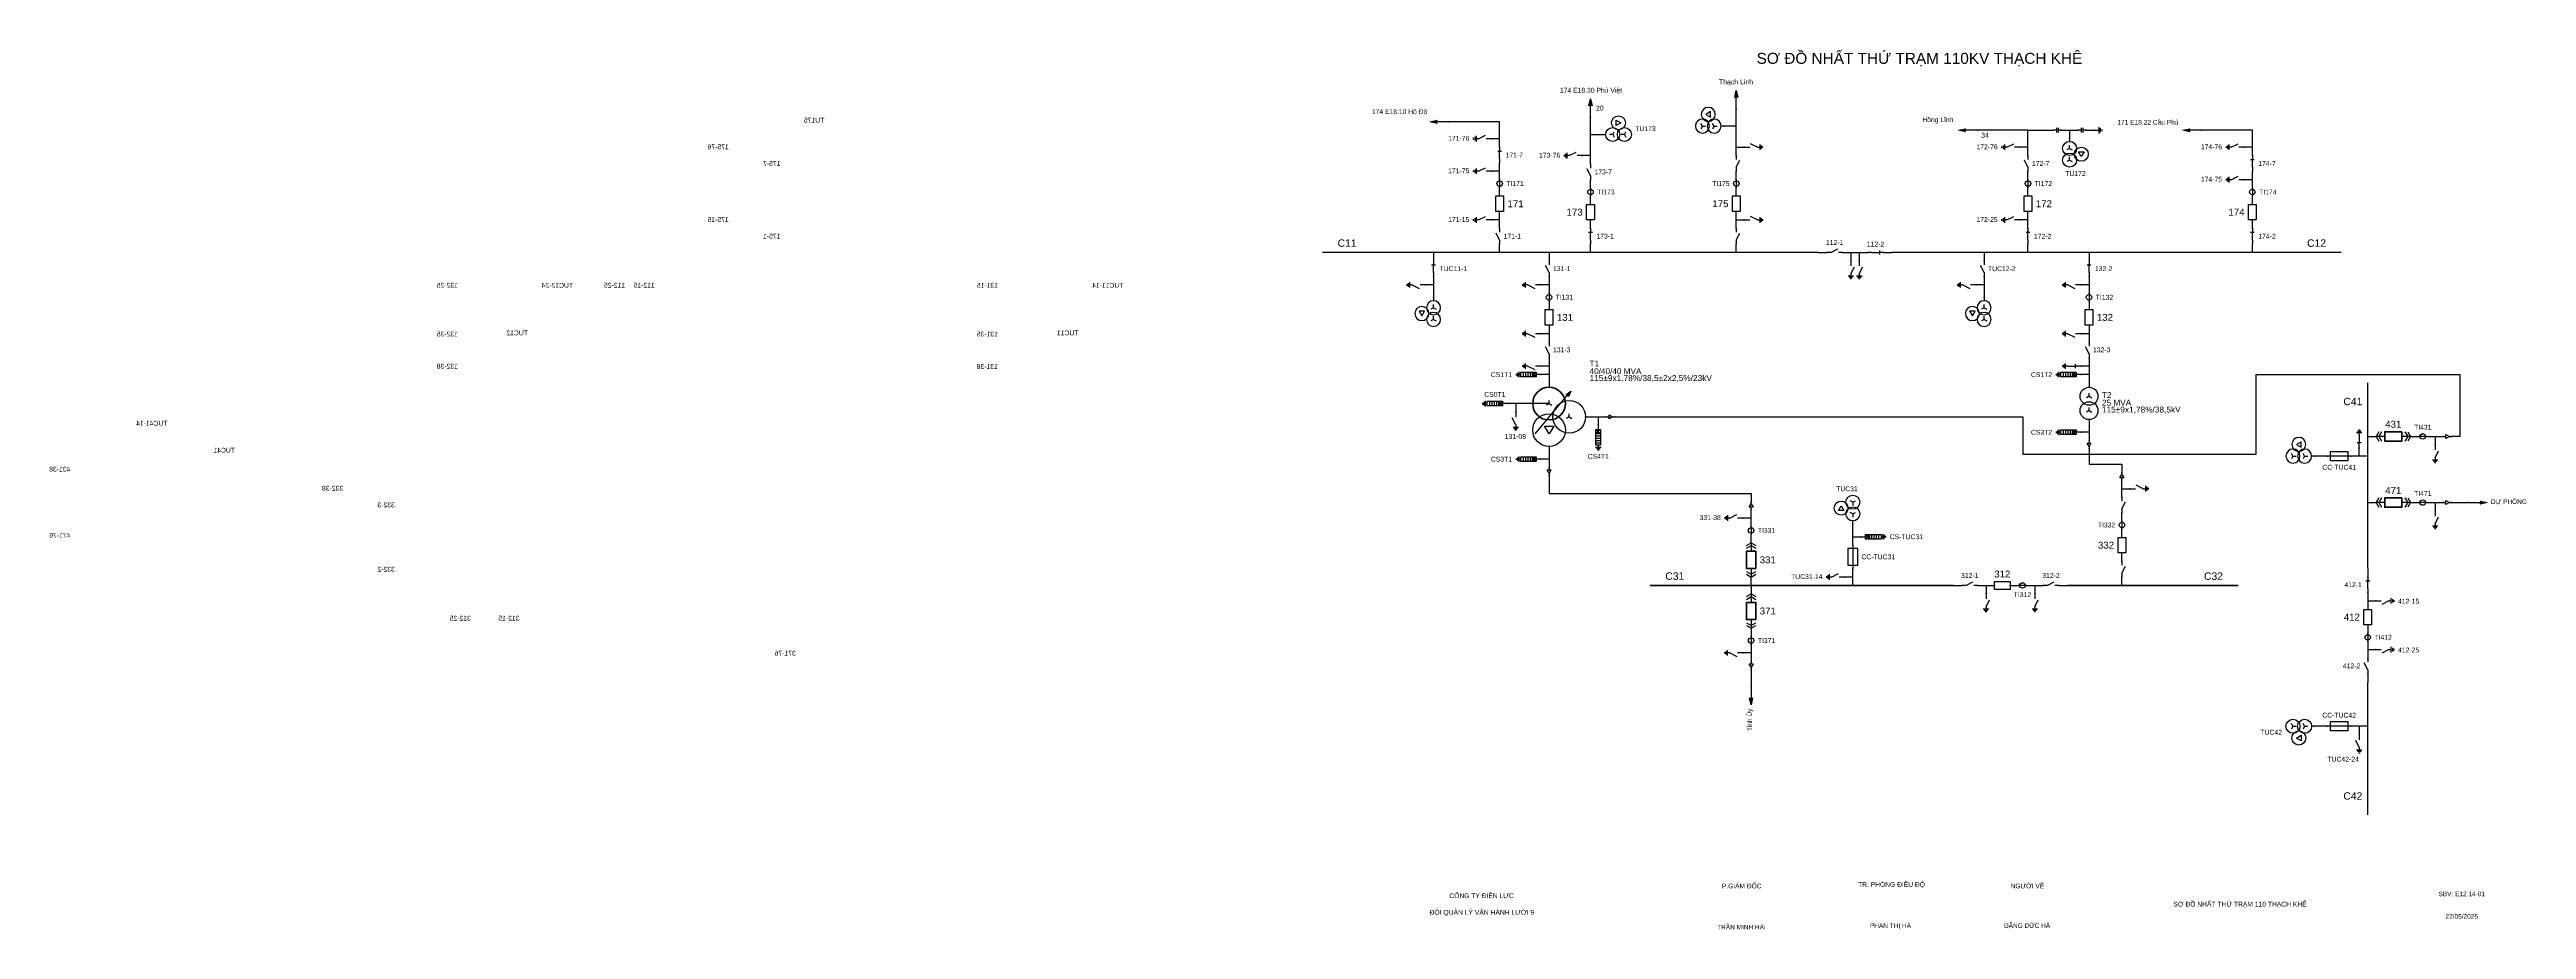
# Model space of a CAD drawing. Header units: millimetres. Extents: x -385 to 411, y 7 to 290.
import ezdxf

# ---------------------------------------------------------------- set-up
doc = ezdxf.new("R2010")
doc.units = ezdxf.units.MM
for name, color, linetype, lineweight in [('BUSBAR_110KV', 1, 'Continuous', 50), ('BUSBAR_22KV', 5, 'Continuous', 50), ('BUSBAR_35KV', 30, 'Continuous', 50), ('GROUND', 3, 'Continuous', 25), ('HV_110KV', 1, 'Continuous', 25), ('MV_22KV', 5, 'Continuous', 25), ('MV_35KV', 30, 'Continuous', 25)]:
    doc.layers.add(name, color=color, linetype=linetype, lineweight=lineweight)
doc.layers.add('SYM_PORTS', color=8, linetype='Continuous', plot=False)
doc.layers.add('TEXT', color=7, linetype='Continuous')
doc.styles.add('SLD_TEXT', font='arial.ttf')

# ---------------------------------------------------------------- blocks, each defined once
blk = doc.blocks.new('SYM_DISCONNECTOR_OPEN')
at = {"lineweight": 25}
for points in [[(0, -1.25), (-1.125, 1)], [(0, 2.5), (0, 1.25)], [(0, -1.25), (0, -2.5)]]:
    blk.add_lwpolyline(points, dxfattribs=at)
at = {"layer": 'SYM_PORTS'}
for p in [(0, 2.5), (0, -2.5)]:
    blk.add_point(p, dxfattribs=at)
blk.add_attdef('DEVICE_CODE', (1, -0.5), '', height=2)
blk = doc.blocks.new('SYM_EARTHING_SWITCH_OPEN')
at = {"lineweight": 25}
for points in [[(0, -1.25), (-1.125, 1)], [(0, 3), (0, 1.25)], [(-0.875, -2), (0.875, -2)], [(-0.5625, -2.4375), (0.5625, -2.4375)], [(-0.25, -2.875), (0.25, -2.875)], [(0, -1.25), (0, -2)]]:
    blk.add_lwpolyline(points, dxfattribs=at)
at = {"layer": 'SYM_PORTS'}
blk.add_point((0, 3), dxfattribs=at)
blk.add_attdef('DEVICE_CODE', (1.875, 0), '', height=2)
blk = doc.blocks.new('SYM_CIRCUIT_BREAKER')
at = {"lineweight": 25}
blk.add_lwpolyline([(-1.25, 2.5), (1.25, 2.5), (1.25, -2.5), (-1.25, -2.5)], close=True, dxfattribs=at)
at = {"layer": 'SYM_PORTS'}
for p in [(0, 2.5), (0, -2.5)]:
    blk.add_point(p, dxfattribs=at)
blk.add_attdef('DEVICE_CODE', (2.25, -0.5), '', height=2)
at = {"flags": 1}
blk.add_attdef('RATING', (2.25, -3.5), '', height=2, dxfattribs=at)
blk = doc.blocks.new('SYM_CURRENT_TRANSFORMER')
at = {"lineweight": 25}
blk.add_lwpolyline([(0, 1.25), (0, -1.25)], dxfattribs=at)
blk.add_circle((0, 0), 0.875, dxfattribs=at)
at = {"layer": 'SYM_PORTS'}
for p in [(0, 1.25), (0, -1.25)]:
    blk.add_point(p, dxfattribs=at)
blk.add_attdef('DEVICE_CODE', (1.875, -1.75), '', height=2)
at = {"flags": 1}
blk.add_attdef('RATIO', (1.875, -4.75), '', height=2, dxfattribs=at)
blk = doc.blocks.new('SYM_DISCONNECTOR_CLOSED')
at = {"lineweight": 25}
for points in [[(-0.625, 1.25), (0.625, 1.25)], [(0, 2.5), (0, 1.25)], [(0, -1.25), (0, 1.5)], [(0, -1.25), (0, -2.5)]]:
    blk.add_lwpolyline(points, dxfattribs=at)
at = {"layer": 'SYM_PORTS'}
for p in [(0, 2.5), (0, -2.5)]:
    blk.add_point(p, dxfattribs=at)
blk.add_attdef('DEVICE_CODE', (1.625, -0.5), '', height=2)
blk = doc.blocks.new('SYM_LINE_FEEDER_ARROW')
blk.add_hatch(color=7).paths.add_polyline_path([(0, -3), (-0.5, -0.75), (0, -1.25), (0.5, -0.75)])
at = {"lineweight": 25}
blk.add_lwpolyline([(0, 3), (0, -1.25)], dxfattribs=at)
blk.add_lwpolyline([(0, -3), (-0.5, -0.75), (0, -1.25), (0.5, -0.75)], close=True, dxfattribs=at)
at = {"layer": 'SYM_PORTS'}
blk.add_point((0, 3), dxfattribs=at)
blk.add_attdef('LINE_NAME', (1.5, 0), '', height=2)
blk = doc.blocks.new('SYM_VOLTAGE_TRANSFORMER')
at = {"lineweight": 25}
for points in [[(0, 1.375), (-0.8625, 0.875)], [(0, 4.625), (0, 3.625)], [(0, 1.375), (0, 2.375)], [(0, 1.375), (0.8625, 0.875)], [(0, -2.375), (-0.8625, -2.875)], [(0, -2.375), (0, -1.375)], [(0, -2.375), (0.8625, -2.875)]]:
    blk.add_lwpolyline(points, dxfattribs=at)
blk.add_lwpolyline([(2.875, 0.25), (4.625, 0.25), (3.75, -1.25)], close=True, dxfattribs=at)
for centre in [(0, 1.375), (3.75, -0.5), (0, -2.375)]:
    blk.add_circle(centre, 2.25, dxfattribs=at)
at = {"layer": 'SYM_PORTS'}
blk.add_point((0, 4.625), dxfattribs=at)
blk.add_attdef('DEVICE_CODE', (7, 1.625), '', height=2)
at = {"flags": 1}
blk.add_attdef('RATIO', (7, -1.375), '', height=2, dxfattribs=at)
blk = doc.blocks.new('SYM_SURGE_ARRESTER')
at = {"lineweight": 25}
for points in [[(-0.75, 2.5), (0.75, 2.5), (0.75, 1.25), (-0.75, 1.25)], [(-0.75, 1.25), (0.75, 1.25), (0.75, -2.5), (-0.75, -2.5)]]:
    blk.add_lwpolyline(points, close=True, dxfattribs=at)
for points in [[(-0.75, 2.5), (0.75, 1.25)], [(0.75, 2.5), (-0.75, 1.25)], [(-0.75, 0.5), (0.75, 0.5)], [(0, 4), (0, 2.5)], [(-0.875, -3.125), (0.875, -3.125)], [(-0.75, -0.25), (0.75, -0.25)], [(-0.75, -1), (0.75, -1)], [(-0.75, -1.75), (0.75, -1.75)], [(-0.5625, -3.5625), (0.5625, -3.5625)], [(-0.25, -4), (0.25, -4)], [(0, -2.5), (0, -3.125)]]:
    blk.add_lwpolyline(points, dxfattribs=at)
at = {"layer": 'SYM_PORTS'}
blk.add_point((0, 4), dxfattribs=at)
blk.add_attdef('DEVICE_CODE', (1.875, 1), '', height=2)
blk = doc.blocks.new('SYM_TRANSFORMER_3W')
blk.add_hatch(color=7).paths.add_polyline_path([(3.75, 8.25), (3.0125, 6.575), (2.2375, 7.225)])
at = {"lineweight": 25}
for points in [[(3.75, 8.25), (3.0125, 6.575), (2.2375, 7.225)], [(-4.75, -3), (-1.75, -3), (-3.25, -5.5)]]:
    blk.add_lwpolyline(points, close=True, dxfattribs=at)
for points in [[(-3.25, 4.25), (-8.5, 4.25)], [(-7.75, -5.5), (3.0125, 7.35)], [(-3.25, 4.25), (-4.1125, 3.75)], [(-3.25, 4.25), (-3.25, 5.25)], [(-3.25, 4.25), (-2.3875, 3.75)], [(3.25, 0), (2.3875, -0.5)], [(3.25, 0), (3.25, 1)], [(3.25, 0), (4.1125, -0.5)]]:
    blk.add_lwpolyline(points, dxfattribs=at)
at = {"lineweight": 50}
blk.add_circle((-3.25, 4.25), 5.25, dxfattribs=at)
at = {"lineweight": 25}
for centre in [(-3.25, -4.25), (3.25, 0)]:
    blk.add_circle(centre, 5.25, dxfattribs=at)
at = {"layer": 'SYM_PORTS'}
for p in [(-3.25, 9.5), (-8.5, 4.25), (8.5, 0), (-3.25, -9.5)]:
    blk.add_point(p, dxfattribs=at)
blk.add_attdef('DEVICE_CODE', (9.5, 6.5), '', height=2)
at = {"flags": 1}
for tag, p in [('VOLTAGE_RATIO', (9.5, 0.5)), ('POWER', (9.5, 3.5))]:
    blk.add_attdef(tag, p, '', height=2, dxfattribs=at)
blk = doc.blocks.new('SYM_CABLE_TERMINATION')
at = {"lineweight": 25}
blk.add_lwpolyline([(-0.625, 0.5), (0.625, 0.5), (0, -0.625)], close=True, dxfattribs=at)
for points in [[(0, 1.25), (0, 0.5)], [(0, -0.625), (0, -1.25)]]:
    blk.add_lwpolyline(points, dxfattribs=at)
at = {"layer": 'SYM_PORTS'}
for p in [(0, 1.25), (0, -1.25)]:
    blk.add_point(p, dxfattribs=at)
blk = doc.blocks.new('SYM_COUPLING_CAPACITOR')
at = {"lineweight": 25}
for points in [[(-0.75, 0.25), (0.75, 0.25)], [(0, 1.25), (0, 0.25)], [(-0.75, -0.25), (0.75, -0.25)], [(0, -0.25), (0, -1.25)]]:
    blk.add_lwpolyline(points, dxfattribs=at)
at = {"layer": 'SYM_PORTS'}
for p in [(0, 1.25), (0, -1.25)]:
    blk.add_point(p, dxfattribs=at)
blk.add_attdef('DEVICE_CODE', (1.75, -1.75), '', height=2)
blk = doc.blocks.new('SYM_GROUND_SYMBOL')
at = {"lineweight": 25}
for points in [[(0, 1.25), (0, -0.25)], [(-1, -0.25), (1, -0.25)], [(-0.625, -0.75), (0.625, -0.75)], [(-0.25, -1.25), (0.25, -1.25)]]:
    blk.add_lwpolyline(points, dxfattribs=at)
at = {"layer": 'SYM_PORTS'}
blk.add_point((0, 1.25), dxfattribs=at)
blk = doc.blocks.new('SYM_EARTHING_SWITCH_CLOSED')
at = {"lineweight": 25}
for points in [[(-0.625, 1.25), (0.625, 1.25)], [(0, 3), (0, 1.25)], [(0, -1.25), (0, 1.5)], [(-0.875, -2), (0.875, -2)], [(-0.5625, -2.4375), (0.5625, -2.4375)], [(-0.25, -2.875), (0.25, -2.875)], [(0, -1.25), (0, -2)]]:
    blk.add_lwpolyline(points, dxfattribs=at)
at = {"layer": 'SYM_PORTS'}
blk.add_point((0, 3), dxfattribs=at)
blk.add_attdef('DEVICE_CODE', (1.875, 0), '', height=2)
blk = doc.blocks.new('SYM_TRANSFORMER_2W')
at = {"lineweight": 25}
for points in [[(0, 2.3125), (-0.8625, 1.8125)], [(0, 2.3125), (0, 3.3125)], [(0, 2.3125), (0.8625, 1.8125)], [(0, -2.3125), (-0.8625, -2.8125)], [(0, -2.3125), (0, -1.3125)], [(0, -2.3125), (0.8625, -2.8125)]]:
    blk.add_lwpolyline(points, dxfattribs=at)
for centre in [(0, 2.3125), (0, -2.3125)]:
    blk.add_circle(centre, 2.875, dxfattribs=at)
at = {"layer": 'SYM_PORTS'}
for p in [(0, 5.1875), (0, -5.1875)]:
    blk.add_point(p, dxfattribs=at)
blk.add_attdef('DEVICE_CODE', (3.875, 2.1875), '', height=2)
at = {"flags": 1}
for tag, p in [('POWER', (3.875, -0.8125)), ('VOLTAGE_RATIO', (3.875, -3.8125))]:
    blk.add_attdef(tag, p, '', height=2, dxfattribs=at)
blk = doc.blocks.new('SYM_DRAWOUT_BREAKER')
at = {"lineweight": 25}
for points in [[(-1.5, 4.625), (0, 5.5), (1.5, 4.625)], [(-1.5, 3.75), (0, 4.625), (1.5, 3.75)], [(0, 5.5), (0, 2.75)], [(-1.5, -3.75), (0, -4.625), (1.5, -3.75)], [(-1.5, -4.625), (0, -5.5), (1.5, -4.625)], [(0, -2.75), (0, -5.5)]]:
    blk.add_lwpolyline(points, dxfattribs=at)
at = {"lineweight": 35}
blk.add_lwpolyline([(-1.5, 2.75), (1.5, 2.75), (1.5, -2.75), (-1.5, -2.75)], close=True, dxfattribs=at)
at = {"layer": 'SYM_PORTS'}
for p in [(0, 5.5), (0, -5.5)]:
    blk.add_point(p, dxfattribs=at)
blk.add_attdef('DEVICE_CODE', (2.5, 2.5), '', height=2)
at = {"flags": 1}
blk.add_attdef('RATING', (2.5, -0.5), '', height=2, dxfattribs=at)
blk = doc.blocks.new('SYM_FUSE_DISCONNECTOR')
at = {"lineweight": 25}
blk.add_lwpolyline([(-1.5, 2.75), (1.5, 2.75), (1.5, -2.75), (-1.5, -2.75)], close=True, dxfattribs=at)
blk.add_lwpolyline([(0, 3.75), (0, -3.75)], dxfattribs=at)
at = {"layer": 'SYM_PORTS'}
for p in [(0, 3.75), (0, -3.75)]:
    blk.add_point(p, dxfattribs=at)
blk.add_attdef('DEVICE_CODE', (2.5, 0.75), '', height=2)
at = {"flags": 1}
blk.add_attdef('RATING', (2.5, -2.25), '', height=2, dxfattribs=at)

msp = doc.modelspace()

# ---------------------------------------------------------------- linework, layer by layer
at = {"layer": 'BUSBAR_110KV', "const_width": 0.458}
for points in [[(23.98, 224.79), (183.34, 224.79)], [(206.94, 224.79), (351.36, 224.79)]]:
    msp.add_lwpolyline(points, dxfattribs=at)
at = {"layer": 'BUSBAR_22KV', "const_width": 0.458}
for points in [[(359.85, 183), (359.85, 123.27)], [(359.85, 86.74), (359.85, 43.99)]]:
    msp.add_lwpolyline(points, dxfattribs=at)
at = {"layer": 'BUSBAR_35KV', "const_width": 0.458}
for points in [[(129.27, 117.79), (226.78, 117.79)], [(263.31, 117.79), (318.25, 117.79)]]:
    msp.add_lwpolyline(points, dxfattribs=at)
at = {"layer": 'GROUND'}
msp.add_lwpolyline([(269.29, 264.05), (272.01, 264.05)], dxfattribs=at)
at = {"layer": 'HV_110KV'}
for points in [[(156.98, 265.41), (156.98, 270.84)], [(80.94, 261.33), (80.94, 266.76), (64.62, 266.76)], [(110.14, 262.69), (110.14, 268.12)], [(110.14, 255.89), (110.14, 262.69)], [(110.14, 262.69), (114.01, 262.69)], [(156.98, 265.41), (153.11, 265.41)], [(156.98, 258.61), (156.98, 265.41)], [(250.69, 264.05), (234.38, 264.05)], [(250.69, 258.61), (250.69, 264.05)], [(250.69, 264.05), (258.85, 264.05)], [(261.35, 264.05), (264.07, 264.05)], [(264.07, 264.05), (264.07, 261.46)], [(264.07, 264.05), (266.79, 264.05)], [(322.79, 258.61), (322.79, 264.05), (306.47, 264.05)], [(80.94, 261.33), (78.36, 261.33)], [(80.94, 258.61), (80.94, 261.33)], [(110.14, 255.89), (107.56, 255.89)], [(110.14, 253.17), (110.14, 255.89)], [(156.98, 255.89), (156.98, 258.61)], [(156.98, 258.61), (159.56, 258.61)], [(250.69, 258.61), (248.11, 258.61)], [(250.69, 255.89), (250.69, 258.61)], [(322.79, 258.61), (320.21, 258.61)], [(322.79, 255.89), (322.79, 258.61)], [(80.94, 250.89), (78.36, 250.89)], [(80.94, 250.89), (80.94, 253.61)], [(80.94, 248.17), (80.94, 250.89)], [(110.14, 245.45), (110.14, 248.17)], [(156.98, 248.17), (156.98, 250.89)], [(250.69, 248.17), (250.69, 250.89)], [(322.79, 248.17), (320.21, 248.17)], [(322.79, 248.17), (322.79, 250.89)], [(322.79, 245.45), (322.79, 248.17)], [(80.94, 242.95), (80.94, 245.67)], [(110.14, 240.23), (110.14, 242.95)], [(156.98, 242.95), (156.98, 245.67)], [(250.69, 242.95), (250.69, 245.67)], [(322.79, 240.23), (322.79, 242.95)], [(80.94, 235.23), (78.36, 235.23)], [(80.94, 235.23), (80.94, 237.95)], [(80.94, 232.51), (80.94, 235.23)], [(110.14, 232.51), (110.14, 235.23)], [(156.98, 235.23), (156.98, 237.95)], [(156.98, 232.51), (156.98, 235.23)], [(156.98, 235.23), (159.56, 235.23)], [(250.69, 235.23), (248.11, 235.23)], [(250.69, 235.23), (250.69, 237.95)], [(250.69, 232.51), (250.69, 235.23)], [(322.79, 232.51), (322.79, 235.23)], [(59.72, 224.79), (59.72, 222.07)], [(80.94, 224.79), (80.94, 227.51)], [(96.81, 224.79), (96.81, 222.07)], [(110.14, 224.79), (110.14, 227.51)], [(156.98, 224.79), (156.98, 227.51)], [(183.34, 224.79), (186.06, 224.79)], [(191.06, 224.79), (193.78, 224.79)], [(193.78, 224.79), (193.78, 222.21)], [(193.78, 224.79), (196.5, 224.79)], [(196.5, 224.79), (196.5, 222.21)], [(196.5, 224.79), (199.22, 224.79)], [(204.22, 224.79), (206.94, 224.79)], [(236.58, 224.79), (236.58, 222.07)], [(250.69, 224.79), (250.69, 227.51)], [(270.31, 224.79), (270.31, 222.07)], [(322.79, 224.79), (322.79, 227.51)], [(59.72, 217.07), (59.72, 214.35)], [(96.81, 217.07), (96.81, 214.35)], [(236.58, 217.07), (236.58, 214.35)], [(270.31, 217.07), (270.31, 214.35)], [(59.72, 214.35), (57.14, 214.35)], [(59.72, 214.35), (59.72, 210.27)], [(96.81, 214.35), (94.23, 214.35)], [(96.81, 214.35), (96.81, 211.63)], [(96.81, 209.13), (96.81, 206.41)], [(236.58, 214.35), (234, 214.35)], [(236.58, 214.35), (236.58, 210.27)], [(270.31, 214.35), (267.72, 214.35)], [(270.31, 214.35), (270.31, 211.63)], [(270.31, 209.13), (270.31, 206.41)], [(96.81, 201.41), (96.81, 198.69)], [(270.31, 201.41), (270.31, 198.69)], [(96.81, 198.69), (94.23, 198.69)], [(96.81, 198.69), (96.81, 195.97)], [(270.31, 198.69), (267.72, 198.69)], [(270.31, 198.69), (270.31, 195.97)], [(96.81, 188.26), (94.23, 188.26)], [(96.81, 185.54), (94.23, 185.54)], [(96.81, 190.97), (96.81, 188.26)], [(96.81, 188.26), (96.81, 185.54)], [(96.81, 185.54), (96.81, 181.46)], [(270.31, 188.26), (267.72, 188.26)], [(270.31, 185.54), (267.72, 185.54)], [(270.31, 190.97), (270.31, 188.26)], [(270.31, 188.26), (270.31, 185.54)], [(270.31, 185.54), (270.31, 181.46)], [(86.12, 176.21), (83.4, 176.21)], [(91.56, 176.21), (86.12, 176.21)], [(86.12, 176.21), (86.12, 173.63)]]:
    msp.add_lwpolyline(points, dxfattribs=at)
at = {"layer": 'MV_22KV'}
for points in [[(117.86, 171.96), (120.56, 171.96), (249, 171.96), (249, 160.03), (324, 160.03), (324, 185.53), (389.43, 185.53), (389.43, 165.67), (386.73, 165.67)], [(108.56, 171.96), (112.64, 171.96)], [(112.64, 171.96), (112.64, 169.38)], [(112.64, 171.96), (115.36, 171.96)], [(346.91, 159.36), (342.83, 159.36)], [(357.13, 159.36), (354.41, 159.36)], [(357.13, 159.36), (357.13, 161.95)], [(359.85, 159.36), (357.13, 159.36)], [(359.85, 165.67), (362.57, 165.67)], [(373.57, 165.67), (376.29, 165.67)], [(378.79, 165.67), (381.51, 165.67)], [(381.51, 165.67), (381.51, 163.09)], [(381.51, 165.67), (384.23, 165.67)], [(359.85, 144.42), (362.57, 144.42)], [(373.57, 144.42), (376.29, 144.42)], [(378.79, 144.42), (381.51, 144.42)], [(381.51, 144.42), (381.51, 141.84)], [(381.51, 144.42), (384.23, 144.42)], [(386.73, 144.42), (392.17, 144.42)], [(359.85, 123.27), (359.85, 120.55)], [(359.85, 115.55), (359.85, 112.83)], [(359.85, 112.83), (362.43, 112.83)], [(359.85, 112.83), (359.85, 110.11)], [(359.85, 105.11), (359.85, 102.39)], [(359.85, 99.89), (359.85, 97.17)], [(359.85, 97.17), (362.43, 97.17)], [(359.85, 97.17), (359.85, 94.46)], [(359.85, 89.46), (359.85, 86.74)], [(346.91, 72.53), (342.83, 72.53)], [(357.13, 72.53), (354.41, 72.53)], [(359.85, 72.53), (357.13, 72.53)], [(357.13, 72.53), (357.13, 69.94)]]:
    msp.add_lwpolyline(points, dxfattribs=at)
at = {"layer": 'MV_35KV'}
for points in [[(270.31, 171.08), (270.31, 167)], [(96.81, 162.46), (96.81, 158.38)], [(270.31, 167), (267.72, 167)], [(270.31, 167), (270.31, 164.28)], [(270.31, 161.78), (270.31, 159.08), (270.31, 156.81), (280.88, 156.81), (280.88, 154.11)], [(96.81, 158.38), (94.23, 158.38)], [(96.81, 158.38), (96.81, 155.66)], [(96.81, 153.16), (96.81, 150.46), (96.81, 147.37), (161.73, 147.37), (161.73, 144.67)], [(280.88, 148.89), (280.88, 151.61)], [(280.88, 146.17), (280.88, 148.89)], [(280.88, 148.89), (283.46, 148.89)], [(161.73, 139.45), (159.15, 139.45)], [(161.73, 139.45), (161.73, 142.17)], [(161.73, 136.73), (161.73, 139.45)], [(194.41, 133.45), (194.41, 137.53)], [(280.88, 138.45), (280.88, 141.17)], [(280.88, 133.23), (280.88, 135.95)], [(161.73, 131.51), (161.73, 134.23)], [(194.41, 130.73), (194.41, 133.45)], [(194.41, 133.45), (196.99, 133.45)], [(280.88, 125.51), (280.88, 128.23)], [(161.73, 117.79), (161.73, 120.51)], [(194.41, 120.51), (191.83, 120.51)], [(194.41, 120.51), (194.41, 123.23)], [(194.41, 117.79), (194.41, 120.51)], [(280.88, 117.79), (280.88, 120.51)], [(161.73, 117.79), (161.73, 115.07)], [(226.78, 117.79), (229.5, 117.79)], [(234.5, 117.79), (237.22, 117.79)], [(237.22, 117.79), (237.22, 115.21)], [(237.22, 117.79), (239.94, 117.79)], [(244.94, 117.79), (247.66, 117.79)], [(250.16, 117.79), (252.88, 117.79)], [(252.88, 117.79), (252.88, 115.21)], [(252.88, 117.79), (255.59, 117.79)], [(260.59, 117.79), (263.31, 117.79)], [(161.73, 104.07), (161.73, 101.35)], [(161.73, 96.13), (159.15, 96.13)], [(161.73, 98.85), (161.73, 96.13)], [(161.73, 96.13), (161.73, 93.41)], [(161.73, 90.91), (161.73, 85.47)]]:
    msp.add_lwpolyline(points, dxfattribs=at)

# ---------------------------------------------------------------- block references
at = {"layer": 'GROUND'}
for name, p, rotation in [('SYM_COUPLING_CAPACITOR', (268.04, 264.05), 270), ('SYM_GROUND_SYMBOL', (273.26, 264.05), 90)]:
    msp.add_blockref(name, p, dxfattribs=dict(at, rotation=rotation))
at = {"layer": 'HV_110KV'}
ref = msp.add_blockref('SYM_VOLTAGE_TRANSFORMER', (148.48, 265.41), dxfattribs=dict(at, xscale=-1, rotation=270))
ref.add_attrib('DEVICE_CODE', 'TU175', (136.01, 266.51), dxfattribs={"layer": 'TEXT', "extrusion": (0, 0, -1), "height": 1.567, "style": 'SLD_TEXT'})
for name, p, rotation in [('SYM_LINE_FEEDER_ARROW', (110.14, 271.12), 180), ('SYM_LINE_FEEDER_ARROW', (156.98, 273.84), 180), ('SYM_LINE_FEEDER_ARROW', (61.62, 266.76), 270), ('SYM_LINE_FEEDER_ARROW', (231.38, 264.05), 270), ('SYM_COUPLING_CAPACITOR', (260.1, 264.05), 270), ('SYM_LINE_FEEDER_ARROW', (303.47, 264.05), 270)]:
    msp.add_blockref(name, p, dxfattribs=dict(at, rotation=rotation))
ref = msp.add_blockref('SYM_VOLTAGE_TRANSFORMER', (118.64, 262.69), dxfattribs=dict(at, rotation=90))
ref.add_attrib('DEVICE_CODE', 'TU173', (124.54, 263.79), dxfattribs={"layer": 'TEXT', "height": 1.567, "style": 'SLD_TEXT'})
ref = msp.add_blockref('SYM_EARTHING_SWITCH_OPEN', (162.56, 258.61), dxfattribs=dict(at, xscale=-1, rotation=90))
ref.add_attrib('DEVICE_CODE', '175-76', (166.72, 257.96), dxfattribs={"layer": 'TEXT', "extrusion": (0, 0, -1), "height": 1.567, "style": 'SLD_TEXT'})
ref = msp.add_blockref('SYM_DISCONNECTOR_OPEN', (156.98, 253.39), dxfattribs=dict(at, xscale=-1))
ref.add_attrib('DEVICE_CODE', '175-7', (150.11, 252.61), dxfattribs={"layer": 'TEXT', "extrusion": (0, 0, -1), "height": 1.567, "style": 'SLD_TEXT'})
ref = msp.add_blockref('SYM_EARTHING_SWITCH_OPEN', (75.36, 261.33), dxfattribs=dict(at, rotation=270))
ref.add_attrib('DEVICE_CODE', '171-76', (64.4, 260.68), dxfattribs={"layer": 'TEXT', "height": 1.567, "style": 'SLD_TEXT'})
ref = msp.add_blockref('SYM_DISCONNECTOR_CLOSED', (80.94, 256.11), dxfattribs=at)
ref.add_attrib('DEVICE_CODE', '171-7', (82.84, 255.32), dxfattribs={"layer": 'TEXT', "height": 1.567, "style": 'SLD_TEXT'})
ref = msp.add_blockref('SYM_EARTHING_SWITCH_OPEN', (104.56, 255.89), dxfattribs=dict(at, rotation=270))
ref.add_attrib('DEVICE_CODE', '173-76', (93.6, 255.24), dxfattribs={"layer": 'TEXT', "height": 1.567, "style": 'SLD_TEXT'})
ref = msp.add_blockref('SYM_EARTHING_SWITCH_OPEN', (245.11, 258.61), dxfattribs=dict(at, rotation=270))
ref.add_attrib('DEVICE_CODE', '172-76', (234.15, 257.96), dxfattribs={"layer": 'TEXT', "height": 1.567, "style": 'SLD_TEXT'})
ref = msp.add_blockref('SYM_DISCONNECTOR_OPEN', (250.69, 253.39), dxfattribs=at)
ref.add_attrib('DEVICE_CODE', '172-7', (251.97, 252.6), dxfattribs={"layer": 'TEXT', "height": 1.567, "style": 'SLD_TEXT'})
ref = msp.add_blockref('SYM_VOLTAGE_TRANSFORMER', (264.07, 256.84), dxfattribs=at)
ref.add_attrib('DEVICE_CODE', 'TU172', (262.66, 249.36), dxfattribs={"layer": 'TEXT', "height": 1.567, "style": 'SLD_TEXT'})
ref = msp.add_blockref('SYM_EARTHING_SWITCH_OPEN', (317.21, 258.61), dxfattribs=dict(at, rotation=270))
ref.add_attrib('DEVICE_CODE', '174-76', (306.24, 257.96), dxfattribs={"layer": 'TEXT', "height": 1.567, "style": 'SLD_TEXT'})
ref = msp.add_blockref('SYM_DISCONNECTOR_CLOSED', (322.79, 253.39), dxfattribs=at)
ref.add_attrib('DEVICE_CODE', '174-7', (324.69, 252.6), dxfattribs={"layer": 'TEXT', "height": 1.567, "style": 'SLD_TEXT'})
ref = msp.add_blockref('SYM_EARTHING_SWITCH_OPEN', (75.36, 250.89), dxfattribs=dict(at, rotation=270))
ref.add_attrib('DEVICE_CODE', '171-75', (64.4, 250.24), dxfattribs={"layer": 'TEXT', "height": 1.567, "style": 'SLD_TEXT'})
ref = msp.add_blockref('SYM_CURRENT_TRANSFORMER', (80.94, 246.92), dxfattribs=at)
ref.add_attrib('DEVICE_CODE', 'TI171', (83.09, 246.13), dxfattribs={"layer": 'TEXT', "height": 1.567, "style": 'SLD_TEXT'})
ref = msp.add_blockref('SYM_DISCONNECTOR_OPEN', (110.14, 250.67), dxfattribs=at)
ref.add_attrib('DEVICE_CODE', '173-7', (111.42, 249.89), dxfattribs={"layer": 'TEXT', "height": 1.567, "style": 'SLD_TEXT'})
ref = msp.add_blockref('SYM_CURRENT_TRANSFORMER', (156.98, 246.92), dxfattribs=at)
ref.add_attrib('DEVICE_CODE', 'TI175', (149.23, 246.14), dxfattribs={"layer": 'TEXT', "height": 1.567, "style": 'SLD_TEXT'})
ref = msp.add_blockref('SYM_CURRENT_TRANSFORMER', (250.69, 246.92), dxfattribs=at)
ref.add_attrib('DEVICE_CODE', 'TI172', (252.85, 246.13), dxfattribs={"layer": 'TEXT', "height": 1.567, "style": 'SLD_TEXT'})
ref = msp.add_blockref('SYM_EARTHING_SWITCH_OPEN', (317.21, 248.17), dxfattribs=dict(at, rotation=270))
ref.add_attrib('DEVICE_CODE', '174-75', (306.24, 247.52), dxfattribs={"layer": 'TEXT', "height": 1.567, "style": 'SLD_TEXT'})
ref = msp.add_blockref('SYM_CIRCUIT_BREAKER', (80.94, 240.45), dxfattribs=at)
ref.add_attrib('DEVICE_CODE', '171', (83.47, 239.33), dxfattribs={"layer": 'TEXT', "height": 2.22, "style": 'SLD_TEXT'})
ref = msp.add_blockref('SYM_CIRCUIT_BREAKER', (110.14, 237.73), dxfattribs=at)
ref.add_attrib('DEVICE_CODE', '173', (102.44, 236.63), dxfattribs={"layer": 'TEXT', "height": 2.222, "style": 'SLD_TEXT'})
ref = msp.add_blockref('SYM_CURRENT_TRANSFORMER', (110.14, 244.2), dxfattribs=at)
ref.add_attrib('DEVICE_CODE', 'TI173', (112.29, 243.43), dxfattribs={"layer": 'TEXT', "height": 1.567, "style": 'SLD_TEXT'})
ref = msp.add_blockref('SYM_CIRCUIT_BREAKER', (156.98, 240.45), dxfattribs=at)
ref.add_attrib('DEVICE_CODE', '175', (149.29, 239.35), dxfattribs={"layer": 'TEXT', "height": 2.222, "style": 'SLD_TEXT'})
ref = msp.add_blockref('SYM_CIRCUIT_BREAKER', (250.69, 240.45), dxfattribs=at)
ref.add_attrib('DEVICE_CODE', '172', (253.22, 239.33), dxfattribs={"layer": 'TEXT', "height": 2.22, "style": 'SLD_TEXT'})
ref = msp.add_blockref('SYM_CIRCUIT_BREAKER', (322.79, 237.73), dxfattribs=at)
ref.add_attrib('DEVICE_CODE', '174', (315.09, 236.62), dxfattribs={"layer": 'TEXT', "height": 2.22, "style": 'SLD_TEXT'})
ref = msp.add_blockref('SYM_CURRENT_TRANSFORMER', (322.79, 244.2), dxfattribs=at)
ref.add_attrib('DEVICE_CODE', 'TI174', (324.94, 243.41), dxfattribs={"layer": 'TEXT', "height": 1.567, "style": 'SLD_TEXT'})
ref = msp.add_blockref('SYM_EARTHING_SWITCH_OPEN', (162.56, 235.23), dxfattribs=dict(at, xscale=-1, rotation=90))
ref.add_attrib('DEVICE_CODE', '175-15', (166.72, 234.58), dxfattribs={"layer": 'TEXT', "extrusion": (0, 0, -1), "height": 1.567, "style": 'SLD_TEXT'})
ref = msp.add_blockref('SYM_DISCONNECTOR_OPEN', (156.98, 230.01), dxfattribs=dict(at, xscale=-1))
ref.add_attrib('DEVICE_CODE', '175-1', (150.11, 229.24), dxfattribs={"layer": 'TEXT', "extrusion": (0, 0, -1), "height": 1.567, "style": 'SLD_TEXT'})
ref = msp.add_blockref('SYM_EARTHING_SWITCH_OPEN', (75.36, 235.23), dxfattribs=dict(at, rotation=270))
ref.add_attrib('DEVICE_CODE', '171-15', (64.4, 234.58), dxfattribs={"layer": 'TEXT', "height": 1.567, "style": 'SLD_TEXT'})
ref = msp.add_blockref('SYM_DISCONNECTOR_OPEN', (80.94, 230.01), dxfattribs=at)
ref.add_attrib('DEVICE_CODE', '171-1', (82.22, 229.22), dxfattribs={"layer": 'TEXT', "height": 1.567, "style": 'SLD_TEXT'})
ref = msp.add_blockref('SYM_DISCONNECTOR_CLOSED', (110.14, 230.01), dxfattribs=at)
ref.add_attrib('DEVICE_CODE', '173-1', (112.04, 229.24), dxfattribs={"layer": 'TEXT', "height": 1.567, "style": 'SLD_TEXT'})
ref = msp.add_blockref('SYM_EARTHING_SWITCH_OPEN', (245.11, 235.23), dxfattribs=dict(at, rotation=270))
ref.add_attrib('DEVICE_CODE', '172-25', (234.15, 234.58), dxfattribs={"layer": 'TEXT', "height": 1.567, "style": 'SLD_TEXT'})
ref = msp.add_blockref('SYM_DISCONNECTOR_CLOSED', (250.69, 230.01), dxfattribs=at)
ref.add_attrib('DEVICE_CODE', '172-2', (252.6, 229.22), dxfattribs={"layer": 'TEXT', "height": 1.567, "style": 'SLD_TEXT'})
ref = msp.add_blockref('SYM_DISCONNECTOR_CLOSED', (322.79, 230.01), dxfattribs=at)
ref.add_attrib('DEVICE_CODE', '174-2', (324.69, 229.22), dxfattribs={"layer": 'TEXT', "height": 1.567, "style": 'SLD_TEXT'})
ref = msp.add_blockref('SYM_DISCONNECTOR_OPEN', (188.56, 224.79), dxfattribs=dict(at, rotation=270))
ref.add_attrib('DEVICE_CODE', '112-1', (185.76, 227.19), dxfattribs={"layer": 'TEXT', "height": 1.567, "style": 'SLD_TEXT'})
ref = msp.add_blockref('SYM_DISCONNECTOR_CLOSED', (201.72, 224.79), dxfattribs=dict(at, rotation=270))
ref.add_attrib('DEVICE_CODE', '112-2', (198.92, 226.69), dxfattribs={"layer": 'TEXT', "height": 1.567, "style": 'SLD_TEXT'})
ref = msp.add_blockref('SYM_EARTHING_SWITCH_OPEN', (264.72, 214.35), dxfattribs=dict(at, xscale=-1, rotation=270))
ref.add_attrib('DEVICE_CODE', '132-25', (253.76, 213.45), dxfattribs={"layer": 'TEXT', "extrusion": (0, 0, -1), "height": 1.567, "style": 'SLD_TEXT'})
ref = msp.add_blockref('SYM_EARTHING_SWITCH_OPEN', (231, 214.35), dxfattribs=dict(at, xscale=-1, rotation=270))
ref.add_attrib('DEVICE_CODE', 'TUC12-24', (216.75, 213.44), dxfattribs={"layer": 'TEXT', "extrusion": (0, 0, -1), "height": 1.567, "style": 'SLD_TEXT'})
ref = msp.add_blockref('SYM_EARTHING_SWITCH_OPEN', (196.5, 219.21), dxfattribs=dict(at, xscale=-1))
ref.add_attrib('DEVICE_CODE', '112-25', (200.03, 213.48), dxfattribs={"layer": 'TEXT', "extrusion": (0, 0, -1), "height": 1.567, "style": 'SLD_TEXT'})
ref = msp.add_blockref('SYM_EARTHING_SWITCH_OPEN', (193.78, 219.21), dxfattribs=dict(at, xscale=-1))
ref.add_attrib('DEVICE_CODE', '112-15', (190.5, 213.48), dxfattribs={"layer": 'TEXT', "extrusion": (0, 0, -1), "height": 1.567, "style": 'SLD_TEXT'})
ref = msp.add_blockref('SYM_EARTHING_SWITCH_OPEN', (91.23, 214.35), dxfattribs=dict(at, xscale=-1, rotation=270))
ref.add_attrib('DEVICE_CODE', '131-15', (80.26, 213.45), dxfattribs={"layer": 'TEXT', "extrusion": (0, 0, -1), "height": 1.567, "style": 'SLD_TEXT'})
ref = msp.add_blockref('SYM_EARTHING_SWITCH_OPEN', (54.14, 214.35), dxfattribs=dict(at, xscale=-1, rotation=270))
ref.add_attrib('DEVICE_CODE', 'TUC11-14', (39.9, 213.44), dxfattribs={"layer": 'TEXT', "extrusion": (0, 0, -1), "height": 1.567, "style": 'SLD_TEXT'})
ref = msp.add_blockref('SYM_DISCONNECTOR_CLOSED', (59.72, 219.57), dxfattribs=at)
ref.add_attrib('DEVICE_CODE', 'TUC11-1', (61.62, 218.79), dxfattribs={"layer": 'TEXT', "height": 1.567, "style": 'SLD_TEXT'})
ref = msp.add_blockref('SYM_DISCONNECTOR_OPEN', (96.81, 219.57), dxfattribs=at)
ref.add_attrib('DEVICE_CODE', '131-1', (98.09, 218.8), dxfattribs={"layer": 'TEXT', "height": 1.567, "style": 'SLD_TEXT'})
ref = msp.add_blockref('SYM_DISCONNECTOR_OPEN', (236.58, 219.57), dxfattribs=at)
ref.add_attrib('DEVICE_CODE', 'TUC12-2', (237.86, 218.79), dxfattribs={"layer": 'TEXT', "height": 1.567, "style": 'SLD_TEXT'})
ref = msp.add_blockref('SYM_DISCONNECTOR_CLOSED', (270.31, 219.57), dxfattribs=at)
ref.add_attrib('DEVICE_CODE', '132-2', (272.21, 218.8), dxfattribs={"layer": 'TEXT', "height": 1.567, "style": 'SLD_TEXT'})
ref = msp.add_blockref('SYM_VOLTAGE_TRANSFORMER', (236.58, 205.65), dxfattribs=dict(at, xscale=-1))
ref.add_attrib('DEVICE_CODE', 'TUC12', (231.24, 198.15), dxfattribs={"layer": 'TEXT', "extrusion": (0, 0, -1), "height": 1.567, "style": 'SLD_TEXT'})
ref = msp.add_blockref('SYM_VOLTAGE_TRANSFORMER', (59.72, 205.65), dxfattribs=dict(at, xscale=-1))
ref.add_attrib('DEVICE_CODE', 'TUC11', (54.38, 198.15), dxfattribs={"layer": 'TEXT', "extrusion": (0, 0, -1), "height": 1.567, "style": 'SLD_TEXT'})
ref = msp.add_blockref('SYM_CURRENT_TRANSFORMER', (96.81, 210.38), dxfattribs=at)
ref.add_attrib('DEVICE_CODE', 'TI131', (98.96, 209.61), dxfattribs={"layer": 'TEXT', "height": 1.567, "style": 'SLD_TEXT'})
ref = msp.add_blockref('SYM_CURRENT_TRANSFORMER', (270.31, 210.38), dxfattribs=at)
ref.add_attrib('DEVICE_CODE', 'TI132', (272.46, 209.61), dxfattribs={"layer": 'TEXT', "height": 1.567, "style": 'SLD_TEXT'})
ref = msp.add_blockref('SYM_EARTHING_SWITCH_OPEN', (264.72, 198.69), dxfattribs=dict(at, xscale=-1, rotation=270))
ref.add_attrib('DEVICE_CODE', '132-35', (253.76, 197.8), dxfattribs={"layer": 'TEXT', "extrusion": (0, 0, -1), "height": 1.567, "style": 'SLD_TEXT'})
ref = msp.add_blockref('SYM_EARTHING_SWITCH_OPEN', (91.23, 198.69), dxfattribs=dict(at, xscale=-1, rotation=270))
ref.add_attrib('DEVICE_CODE', '131-35', (80.26, 197.8), dxfattribs={"layer": 'TEXT', "extrusion": (0, 0, -1), "height": 1.567, "style": 'SLD_TEXT'})
ref = msp.add_blockref('SYM_CIRCUIT_BREAKER', (96.81, 203.91), dxfattribs=at)
ref.add_attrib('DEVICE_CODE', '131', (99.34, 202.82), dxfattribs={"layer": 'TEXT', "height": 2.222, "style": 'SLD_TEXT'})
ref = msp.add_blockref('SYM_CIRCUIT_BREAKER', (270.31, 203.91), dxfattribs=at)
ref.add_attrib('DEVICE_CODE', '132', (272.83, 202.82), dxfattribs={"layer": 'TEXT', "height": 2.222, "style": 'SLD_TEXT'})
ref = msp.add_blockref('SYM_DISCONNECTOR_OPEN', (96.81, 193.47), dxfattribs=at)
ref.add_attrib('DEVICE_CODE', '131-3', (98.09, 192.7), dxfattribs={"layer": 'TEXT', "height": 1.567, "style": 'SLD_TEXT'})
ref = msp.add_blockref('SYM_DISCONNECTOR_OPEN', (270.31, 193.47), dxfattribs=at)
ref.add_attrib('DEVICE_CODE', '132-3', (271.58, 192.7), dxfattribs={"layer": 'TEXT', "height": 1.567, "style": 'SLD_TEXT'})
ref = msp.add_blockref('SYM_EARTHING_SWITCH_CLOSED', (264.72, 188.26), dxfattribs=dict(at, xscale=-1, rotation=270))
ref.add_attrib('DEVICE_CODE', '132-38', (253.76, 187.48), dxfattribs={"layer": 'TEXT', "extrusion": (0, 0, -1), "height": 1.567, "style": 'SLD_TEXT'})
ref = msp.add_blockref('SYM_EARTHING_SWITCH_OPEN', (91.23, 188.26), dxfattribs=dict(at, xscale=-1, rotation=270))
ref.add_attrib('DEVICE_CODE', '131-38', (80.26, 187.36), dxfattribs={"layer": 'TEXT', "extrusion": (0, 0, -1), "height": 1.567, "style": 'SLD_TEXT'})
ref = msp.add_blockref('SYM_SURGE_ARRESTER', (90.23, 185.54), dxfattribs=dict(at, rotation=270))
ref.add_attrib('DEVICE_CODE', 'CS1T1', (78.14, 184.75), dxfattribs={"layer": 'TEXT', "height": 1.567, "style": 'SLD_TEXT'})
ref = msp.add_blockref('SYM_TRANSFORMER_3W', (100.06, 171.96), dxfattribs=at)
ref.add_attrib('DEVICE_CODE', 'T1', (109.84, 188.16), dxfattribs={"layer": 'TEXT', "height": 1.874, "style": 'SLD_TEXT'})
ref = msp.add_blockref('SYM_SURGE_ARRESTER', (263.72, 185.54), dxfattribs=dict(at, rotation=270))
ref.add_attrib('DEVICE_CODE', 'CS1T2', (251.64, 184.75), dxfattribs={"layer": 'TEXT', "height": 1.567, "style": 'SLD_TEXT'})
ref = msp.add_blockref('SYM_SURGE_ARRESTER', (79.4, 176.21), dxfattribs=dict(at, rotation=270))
ref.add_attrib('DEVICE_CODE', 'CS0T1', (76, 178.39), dxfattribs={"layer": 'TEXT', "height": 1.567, "style": 'SLD_TEXT'})
ref = msp.add_blockref('SYM_TRANSFORMER_2W', (270.31, 176.27), dxfattribs=at)
ref.add_attrib('DEVICE_CODE', 'T2', (274.46, 178.03), dxfattribs={"layer": 'TEXT', "height": 1.874, "style": 'SLD_TEXT'})
ref = msp.add_blockref('SYM_EARTHING_SWITCH_OPEN', (86.12, 170.63), dxfattribs=at)
ref.add_attrib('DEVICE_CODE', '131-08', (82.59, 164.9), dxfattribs={"layer": 'TEXT', "height": 1.567, "style": 'SLD_TEXT'})
at = {"layer": 'MV_22KV'}
ref = msp.add_blockref('SYM_EARTHING_SWITCH_CLOSED', (357.13, 164.95), dxfattribs=dict(at, xscale=-1, rotation=180))
ref.add_attrib('DEVICE_CODE', 'TUC41-14', (347.04, 169.12), dxfattribs={"layer": 'TEXT', "extrusion": (0, 0, -1), "height": 1.567, "style": 'SLD_TEXT'})
ref = msp.add_blockref('SYM_SURGE_ARRESTER', (112.64, 165.38), dxfattribs=at)
ref.add_attrib('DEVICE_CODE', 'CS4T1', (109.23, 158.5), dxfattribs={"layer": 'TEXT', "height": 1.567, "style": 'SLD_TEXT'})
at = {"layer": 'MV_22KV', "rotation": 90}
for name, p in [('SYM_CABLE_TERMINATION', (116.61, 171.96)), ('SYM_CABLE_TERMINATION', (385.48, 165.67)), ('SYM_CABLE_TERMINATION', (385.48, 144.42)), ('SYM_LINE_FEEDER_ARROW', (395.17, 144.42))]:
    msp.add_blockref(name, p, dxfattribs=at)
at = {"layer": 'MV_22KV'}
ref = msp.add_blockref('SYM_DRAWOUT_BREAKER', (368.07, 165.67), dxfattribs=dict(at, rotation=270))
ref.add_attrib('DEVICE_CODE', '431', (365.48, 168.49), dxfattribs={"layer": 'TEXT', "height": 2.222, "style": 'SLD_TEXT'})
ref = msp.add_blockref('SYM_CURRENT_TRANSFORMER', (377.54, 165.67), dxfattribs=dict(at, rotation=270))
ref.add_attrib('DEVICE_CODE', 'TI431', (374.74, 167.85), dxfattribs={"layer": 'TEXT', "height": 1.567, "style": 'SLD_TEXT'})
ref = msp.add_blockref('SYM_EARTHING_SWITCH_OPEN', (381.51, 160.09), dxfattribs=dict(at, xscale=-1))
ref.add_attrib('DEVICE_CODE', '431-38', (378.23, 154.36), dxfattribs={"layer": 'TEXT', "extrusion": (0, 0, -1), "height": 1.567, "style": 'SLD_TEXT'})
ref = msp.add_blockref('SYM_VOLTAGE_TRANSFORMER', (338.21, 159.36), dxfattribs=dict(at, xscale=-1, rotation=270))
ref.add_attrib('DEVICE_CODE', 'TUC41', (325.37, 160.46), dxfattribs={"layer": 'TEXT', "extrusion": (0, 0, -1), "height": 1.567, "style": 'SLD_TEXT'})
ref = msp.add_blockref('SYM_FUSE_DISCONNECTOR', (350.66, 159.36), dxfattribs=dict(at, rotation=270))
ref.add_attrib('DEVICE_CODE', 'CC-TUC41', (345.25, 154.99), dxfattribs={"layer": 'TEXT', "height": 1.567, "style": 'SLD_TEXT'})
ref = msp.add_blockref('SYM_DRAWOUT_BREAKER', (368.07, 144.42), dxfattribs=dict(at, rotation=270))
ref.add_attrib('DEVICE_CODE', '471', (365.48, 147.2), dxfattribs={"layer": 'TEXT', "height": 2.22, "style": 'SLD_TEXT'})
ref = msp.add_blockref('SYM_CURRENT_TRANSFORMER', (377.54, 144.42), dxfattribs=dict(at, rotation=270))
ref.add_attrib('DEVICE_CODE', 'TI471', (374.74, 146.57), dxfattribs={"layer": 'TEXT', "height": 1.567, "style": 'SLD_TEXT'})
ref = msp.add_blockref('SYM_EARTHING_SWITCH_OPEN', (381.51, 138.84), dxfattribs=dict(at, xscale=-1))
ref.add_attrib('DEVICE_CODE', '471-76', (378.23, 133.11), dxfattribs={"layer": 'TEXT', "extrusion": (0, 0, -1), "height": 1.567, "style": 'SLD_TEXT'})
ref = msp.add_blockref('SYM_DISCONNECTOR_CLOSED', (359.85, 118.05), dxfattribs=at)
ref.add_attrib('DEVICE_CODE', '412-1', (352.35, 117.27), dxfattribs={"layer": 'TEXT', "height": 1.567, "style": 'SLD_TEXT'})
ref = msp.add_blockref('SYM_EARTHING_SWITCH_OPEN', (365.43, 112.83), dxfattribs=dict(at, rotation=90))
ref.add_attrib('DEVICE_CODE', '412-15', (369.58, 111.93), dxfattribs={"layer": 'TEXT', "height": 1.567, "style": 'SLD_TEXT'})
ref = msp.add_blockref('SYM_CIRCUIT_BREAKER', (359.85, 107.61), dxfattribs=at)
ref.add_attrib('DEVICE_CODE', '412', (352.15, 106.5), dxfattribs={"layer": 'TEXT', "height": 2.22, "style": 'SLD_TEXT'})
ref = msp.add_blockref('SYM_CURRENT_TRANSFORMER', (359.85, 101.14), dxfattribs=at)
ref.add_attrib('DEVICE_CODE', 'TI412', (362, 100.36), dxfattribs={"layer": 'TEXT', "height": 1.567, "style": 'SLD_TEXT'})
ref = msp.add_blockref('SYM_EARTHING_SWITCH_OPEN', (365.43, 97.17), dxfattribs=dict(at, rotation=90))
ref.add_attrib('DEVICE_CODE', '412-25', (369.58, 96.28), dxfattribs={"layer": 'TEXT', "height": 1.567, "style": 'SLD_TEXT'})
ref = msp.add_blockref('SYM_DISCONNECTOR_OPEN', (359.85, 91.96), dxfattribs=at)
ref.add_attrib('DEVICE_CODE', '412-2', (351.85, 91.17), dxfattribs={"layer": 'TEXT', "height": 1.567, "style": 'SLD_TEXT'})
ref = msp.add_blockref('SYM_VOLTAGE_TRANSFORMER', (338.21, 72.53), dxfattribs=dict(at, rotation=270))
ref.add_attrib('DEVICE_CODE', 'TUC42', (325.37, 69.87), dxfattribs={"layer": 'TEXT', "height": 1.567, "style": 'SLD_TEXT'})
ref = msp.add_blockref('SYM_FUSE_DISCONNECTOR', (350.66, 72.53), dxfattribs=dict(at, rotation=270))
ref.add_attrib('DEVICE_CODE', 'CC-TUC42', (345.25, 75.33), dxfattribs={"layer": 'TEXT', "height": 1.567, "style": 'SLD_TEXT'})
ref = msp.add_blockref('SYM_EARTHING_SWITCH_OPEN', (357.13, 66.94), dxfattribs=at)
ref.add_attrib('DEVICE_CODE', 'TUC42-24', (346.91, 61.2), dxfattribs={"layer": 'TEXT', "height": 1.567, "style": 'SLD_TEXT'})
at = {"layer": 'MV_35KV'}
ref = msp.add_blockref('SYM_SURGE_ARRESTER', (263.72, 167), dxfattribs=dict(at, rotation=270))
ref.add_attrib('DEVICE_CODE', 'CS3T2', (251.64, 166.22), dxfattribs={"layer": 'TEXT', "height": 1.567, "style": 'SLD_TEXT'})
ref = msp.add_blockref('SYM_SURGE_ARRESTER', (90.23, 158.38), dxfattribs=dict(at, rotation=270))
ref.add_attrib('DEVICE_CODE', 'CS3T1', (78.14, 157.59), dxfattribs={"layer": 'TEXT', "height": 1.567, "style": 'SLD_TEXT'})
for name, p in [('SYM_CABLE_TERMINATION', (270.31, 163.03)), ('SYM_CABLE_TERMINATION', (96.81, 154.41)), ('SYM_CABLE_TERMINATION', (161.73, 92.16)), ('SYM_LINE_FEEDER_ARROW', (161.73, 82.47))]:
    msp.add_blockref(name, p, dxfattribs=at)
at = {"layer": 'MV_35KV', "rotation": 180}
for p in [(280.88, 152.86), (161.73, 143.42)]:
    msp.add_blockref('SYM_CABLE_TERMINATION', p, dxfattribs=at)
at = {"layer": 'MV_35KV'}
ref = msp.add_blockref('SYM_EARTHING_SWITCH_OPEN', (286.46, 148.89), dxfattribs=dict(at, xscale=-1, rotation=90))
ref.add_attrib('DEVICE_CODE', '332-38', (290.61, 148.24), dxfattribs={"layer": 'TEXT', "extrusion": (0, 0, -1), "height": 1.567, "style": 'SLD_TEXT'})
ref = msp.add_blockref('SYM_DISCONNECTOR_OPEN', (280.88, 143.67), dxfattribs=dict(at, xscale=-1))
ref.add_attrib('DEVICE_CODE', '332-3', (274, 142.89), dxfattribs={"layer": 'TEXT', "extrusion": (0, 0, -1), "height": 1.567, "style": 'SLD_TEXT'})
ref = msp.add_blockref('SYM_VOLTAGE_TRANSFORMER', (194.41, 142.15), dxfattribs=dict(at, rotation=180))
ref.add_attrib('DEVICE_CODE', 'TUC31', (189.07, 148.08), dxfattribs={"layer": 'TEXT', "height": 1.567, "style": 'SLD_TEXT'})
ref = msp.add_blockref('SYM_EARTHING_SWITCH_OPEN', (156.15, 139.45), dxfattribs=dict(at, rotation=270))
ref.add_attrib('DEVICE_CODE', '331-38', (145.18, 138.8), dxfattribs={"layer": 'TEXT', "height": 1.567, "style": 'SLD_TEXT'})
ref = msp.add_blockref('SYM_CURRENT_TRANSFORMER', (161.73, 135.48), dxfattribs=at)
ref.add_attrib('DEVICE_CODE', 'TI331', (163.88, 134.71), dxfattribs={"layer": 'TEXT', "height": 1.567, "style": 'SLD_TEXT'})
ref = msp.add_blockref('SYM_CURRENT_TRANSFORMER', (280.88, 137.2), dxfattribs=at)
ref.add_attrib('DEVICE_CODE', 'TI332', (273.13, 136.43), dxfattribs={"layer": 'TEXT', "height": 1.567, "style": 'SLD_TEXT'})
ref = msp.add_blockref('SYM_DRAWOUT_BREAKER', (161.73, 126.01), dxfattribs=at)
ref.add_attrib('DEVICE_CODE', '331', (164.51, 124.91), dxfattribs={"layer": 'TEXT', "height": 2.222, "style": 'SLD_TEXT'})
ref = msp.add_blockref('SYM_FUSE_DISCONNECTOR', (194.41, 126.98), dxfattribs=at)
ref.add_attrib('DEVICE_CODE', 'CC-TUC31', (197.19, 126.2), dxfattribs={"layer": 'TEXT', "height": 1.567, "style": 'SLD_TEXT'})
ref = msp.add_blockref('SYM_SURGE_ARRESTER', (200.99, 133.45), dxfattribs=dict(at, rotation=90))
ref.add_attrib('DEVICE_CODE', 'CS-TUC31', (206.27, 132.67), dxfattribs={"layer": 'TEXT', "height": 1.567, "style": 'SLD_TEXT'})
ref = msp.add_blockref('SYM_CIRCUIT_BREAKER', (280.88, 130.73), dxfattribs=at)
ref.add_attrib('DEVICE_CODE', '332', (273.18, 129.63), dxfattribs={"layer": 'TEXT', "height": 2.222, "style": 'SLD_TEXT'})
ref = msp.add_blockref('SYM_DISCONNECTOR_OPEN', (280.88, 123.01), dxfattribs=dict(at, xscale=-1))
ref.add_attrib('DEVICE_CODE', '332-2', (274, 122.24), dxfattribs={"layer": 'TEXT', "extrusion": (0, 0, -1), "height": 1.567, "style": 'SLD_TEXT'})
ref = msp.add_blockref('SYM_EARTHING_SWITCH_OPEN', (188.83, 120.51), dxfattribs=dict(at, rotation=270))
ref.add_attrib('DEVICE_CODE', 'TUC31-14', (174.58, 119.85), dxfattribs={"layer": 'TEXT', "height": 1.567, "style": 'SLD_TEXT'})
ref = msp.add_blockref('SYM_DISCONNECTOR_OPEN', (232, 117.79), dxfattribs=dict(at, rotation=270))
ref.add_attrib('DEVICE_CODE', '312-1', (229.2, 120.22), dxfattribs={"layer": 'TEXT', "height": 1.567, "style": 'SLD_TEXT'})
ref = msp.add_blockref('SYM_CIRCUIT_BREAKER', (242.44, 117.79), dxfattribs=dict(at, rotation=270))
ref.add_attrib('DEVICE_CODE', '312', (239.85, 120.36), dxfattribs={"layer": 'TEXT', "height": 2.222, "style": 'SLD_TEXT'})
ref = msp.add_blockref('SYM_DISCONNECTOR_OPEN', (258.09, 117.79), dxfattribs=dict(at, rotation=270))
ref.add_attrib('DEVICE_CODE', '312-2', (255.3, 120.22), dxfattribs={"layer": 'TEXT', "height": 1.567, "style": 'SLD_TEXT'})
ref = msp.add_blockref('SYM_EARTHING_SWITCH_OPEN', (252.88, 112.21), dxfattribs=dict(at, xscale=-1))
ref.add_attrib('DEVICE_CODE', '312-25', (249.59, 106.48), dxfattribs={"layer": 'TEXT', "extrusion": (0, 0, -1), "height": 1.567, "style": 'SLD_TEXT'})
ref = msp.add_blockref('SYM_EARTHING_SWITCH_OPEN', (237.22, 112.21), dxfattribs=dict(at, xscale=-1))
ref.add_attrib('DEVICE_CODE', '312-15', (233.94, 106.48), dxfattribs={"layer": 'TEXT', "extrusion": (0, 0, -1), "height": 1.567, "style": 'SLD_TEXT'})
ref = msp.add_blockref('SYM_DRAWOUT_BREAKER', (161.73, 109.57), dxfattribs=at)
ref.add_attrib('DEVICE_CODE', '371', (164.51, 108.48), dxfattribs={"layer": 'TEXT', "height": 2.222, "style": 'SLD_TEXT'})
ref = msp.add_blockref('SYM_CURRENT_TRANSFORMER', (248.91, 117.79), dxfattribs=dict(at, rotation=270))
ref.add_attrib('DEVICE_CODE', 'TI312', (246.11, 114.06), dxfattribs={"layer": 'TEXT', "height": 1.567, "style": 'SLD_TEXT'})
ref = msp.add_blockref('SYM_EARTHING_SWITCH_OPEN', (156.15, 96.13), dxfattribs=dict(at, xscale=-1, rotation=270))
ref.add_attrib('DEVICE_CODE', '371-76', (145.18, 95.23), dxfattribs={"layer": 'TEXT', "extrusion": (0, 0, -1), "height": 1.567, "style": 'SLD_TEXT'})
ref = msp.add_blockref('SYM_CURRENT_TRANSFORMER', (161.73, 100.1), dxfattribs=at)
ref.add_attrib('DEVICE_CODE', 'TI371', (163.88, 99.33), dxfattribs={"layer": 'TEXT', "height": 1.567, "style": 'SLD_TEXT'})

# ---------------------------------------------------------------- texts
at = {"layer": 'TEXT', "attachment_point": 7, "style": 'SLD_TEXT'}
for s, insert, char_height in [('SƠ ĐỒ NHẤT THỨ TRẠM 110KV THẠCH KHÊ', (163.5, 284.61), 3.5311), ('Thạch Linh', (151.4, 278.44), 1.589), ('174 E18.10 Hộ Độ', (39.9, 268.92), 1.5489), ('174 E18.30 Phù Việt', (100.31, 275.78), 1.5586), ('20', (111.92, 270.35), 1.567), ('Hồng Lĩnh', (216.75, 266.2), 1.552), ('34', (235.66, 261.67), 1.567), ('171 E18.22 Cầu Phủ', (279.42, 265.83), 1.5129), ('C11', (28.89, 226.57), 2.384), ('C12', (340.35, 226.57), 2.384), ('40/40/40 MVA', (109.84, 185.67), 1.882), ('115±9x1,78%/38,5±2x2,5%/23kV', (109.84, 183.12), 1.904), ('25 MVA', (274.46, 175.55), 1.889), ('115±9x1,78%/38,5kV', (274.46, 173.01), 1.9044), ('C41', (352.01, 175.67), 2.384), ('DỰ PHÒNG', (399.44, 143.65), 1.499), ('C31', (134.17, 119.57), 2.386), ('C32', (307.24, 119.57), 2.386), ('C42', (352.01, 48.93), 2.384), ('CÔNG TY ĐIỆN LỰC', (64.8, 17), 1.5374), ('P.GIÁM ĐỐC', (152.34, 20.44), 1.521), ('TR. PHÒNG ĐIỀU ĐỘ', (196.12, 20.61), 1.5363), ('NGƯỜI VẼ', (245.13, 20.45), 1.51), ('SƠ ĐỒ NHẤT THỨ TRẠM 110 THẠCH KHÊ', (297.37, 14.29), 1.5435), ('SBV: E12.14-01', (382.6, 17.92), 1.4891), ('ĐỘI QUẢN LÝ VẬN HÀNH LƯỚI 9', (58.43, 11.57), 1.5481), ('TRẦN MINH HẢI', (150.84, 7.26), 1.4891), ('PHAN THỊ HÀ', (199.93, 7.43), 1.4891), ('ĐẶNG ĐỨC HÀ', (242.99, 7.43), 1.4891), ('22/05/2025', (384.86, 10.7), 1.489)]:
    msp.add_mtext(s, dxfattribs=dict(at, insert=insert, char_height=char_height))
at = {"layer": 'TEXT', "insert": (162.45, 70.99), "char_height": 1.499, "attachment_point": 7, "rotation": 90, "style": 'SLD_TEXT'}
msp.add_mtext('Tỉnh Ủy', dxfattribs=at)

doc.saveas('drawing.dxf')
